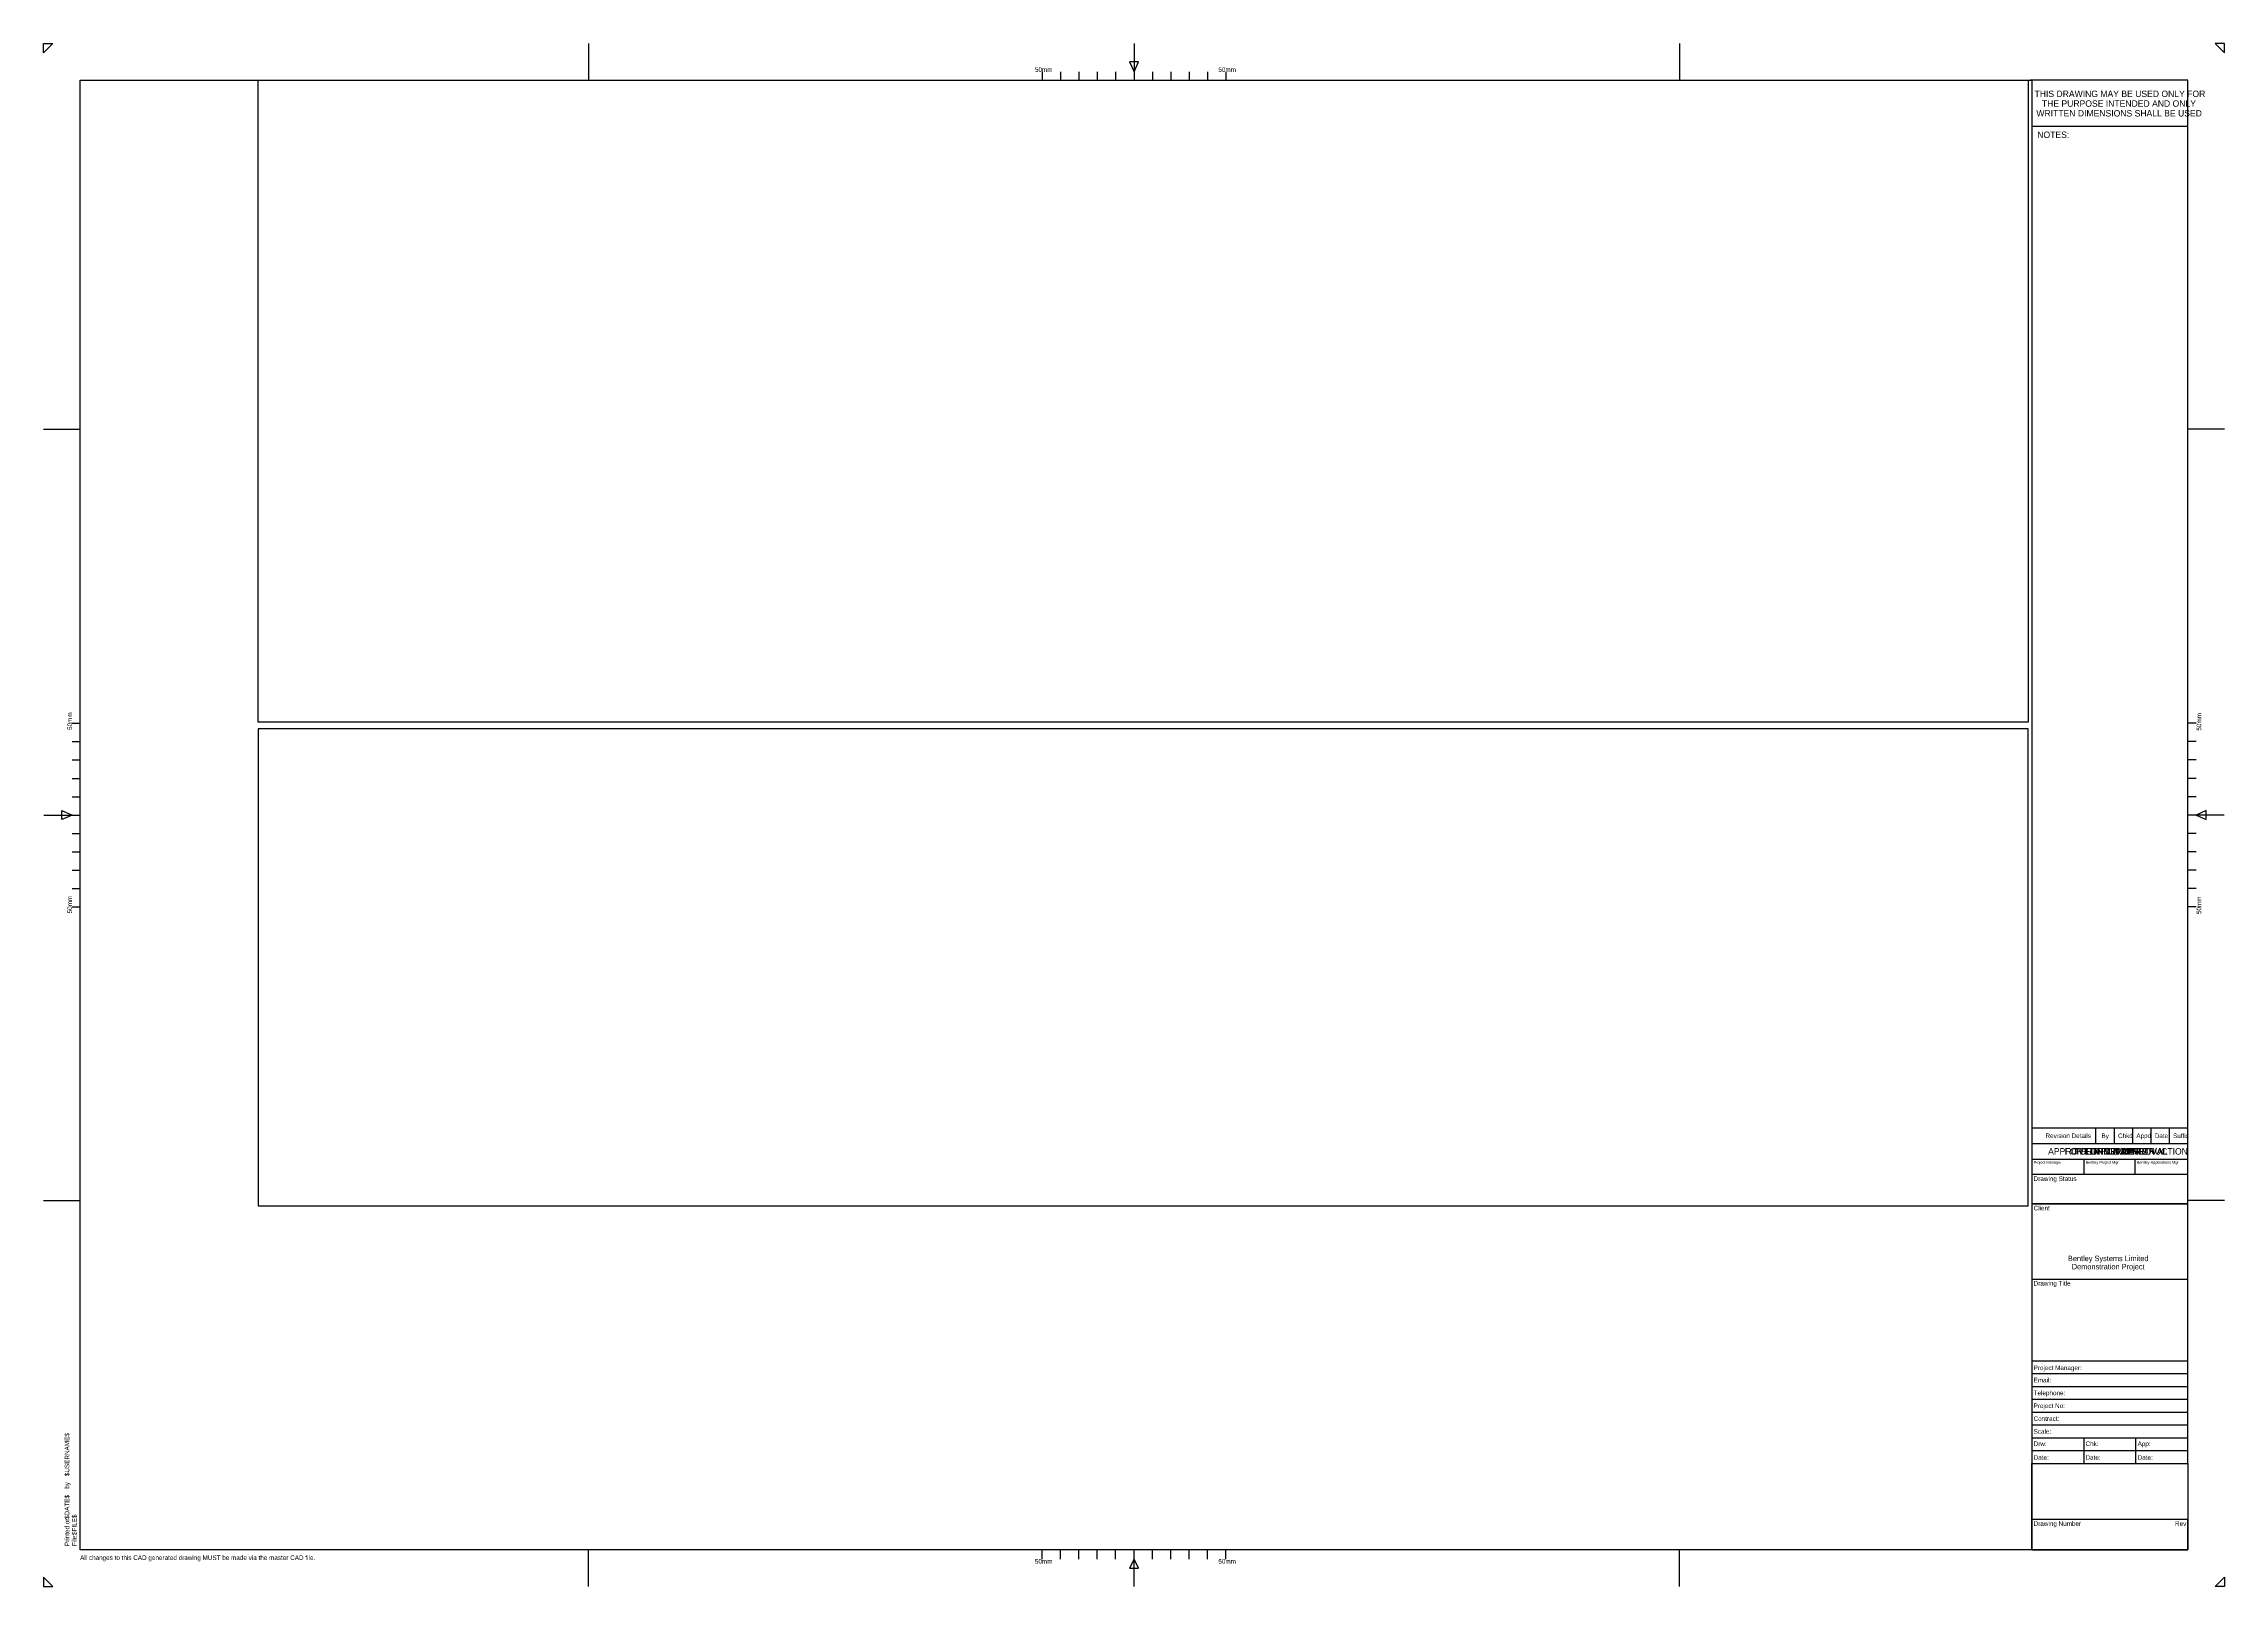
# Model space of a CAD drawing. Extents: x 0 to 1.19, y 0 to 0.84.
import ezdxf

# ---------------------------------------------------------------- set-up
doc = ezdxf.new("R2010")
doc.units = 0
for name, color, linetype in [('Default', 7, 'Continuous'), ('GEN-DGN-FRAME', 7, 'Continuous'), ('GEN-DGN-FRAME-APPROVED FOR CONSTRUCTION', 7, 'Continuous'), ('GEN-DGN-FRAME-FOR FORM A APPROVAL', 7, 'Continuous'), ('GEN-DGN-FRAME-FOR FORM B APPROVAL', 7, 'Continuous'), ('GEN-DGN-FRAME-FOR INFORMATION', 7, 'Continuous'), ('GEN-DGN-FRAME-FOR PLANNING', 7, 'Continuous'), ('GEN-DGN-FRAME-FOR TENDER', 7, 'Continuous')]:
    doc.layers.add(name, color=color, linetype=linetype)

msp = doc.modelspace()

# ---------------------------------------------------------------- linework, layer by layer
at = {"layer": 'Default'}
for points in [[(0.117, 0.8211), (1.082, 0.8211), (1.082, 0.4711), (0.117, 0.4711)], [(0.117, 0.2075), (1.082, 0.2075), (1.082, 0.4675), (0.117, 0.4675)]]:
    msp.add_lwpolyline(points, close=True, dxfattribs=at)
at = {"layer": 'GEN-DGN-FRAME'}
for p, q in [((0.297, 0.841), (0.297, 0.8211)), ((0.5945, 0.841), (0.5945, 0.8211)), ((0.892, 0.841), (0.892, 0.8211)), ((0.5445, 0.8256), (0.5445, 0.8211)), ((0.5545, 0.8256), (0.5545, 0.8211)), ((0.5645, 0.8256), (0.5645, 0.8211)), ((0.5745, 0.8256), (0.5745, 0.8211)), ((0.5845, 0.8256), (0.5845, 0.8211)), ((0.592, 0.8311), (0.5945, 0.8256)), ((0.5945, 0.8311), (0.592, 0.8311)), ((0.5945, 0.8256), (0.597, 0.8311)), ((0.597, 0.8311), (0.5945, 0.8311)), ((0.6045, 0.8256), (0.6045, 0.8211)), ((0.6145, 0.8256), (0.6145, 0.8211)), ((0.6245, 0.8256), (0.6245, 0.8211)), ((0.6345, 0.8256), (0.6345, 0.8211)), ((0.6445, 0.8256), (0.6445, 0.8211)), ((1.084, 0.7961), (1.169, 0.7961)), ((0, 0.6308), (0.0199, 0.6308)), ((1.189, 0.6308), (1.1691, 0.6308)), ((0.0155, 0.4705), (0.02, 0.4705)), ((1.1736, 0.4705), (1.169, 0.4705)), ((0.0155, 0.4605), (0.02, 0.4605)), ((1.1736, 0.4605), (1.169, 0.4605)), ((0.0155, 0.4505), (0.02, 0.4505)), ((0.0155, 0.4405), (0.02, 0.4405)), ((1.1736, 0.4505), (1.169, 0.4505)), ((1.1736, 0.4405), (1.169, 0.4405)), ((0.0155, 0.4305), (0.02, 0.4305)), ((1.1736, 0.4305), (1.169, 0.4305)), ((0.0001, 0.4205), (0.02, 0.4205)), ((0.01, 0.423), (0.0155, 0.4205)), ((0.01, 0.4205), (0.01, 0.423)), ((0.0155, 0.4205), (0.01, 0.418)), ((0.01, 0.418), (0.01, 0.4205)), ((1.1889, 0.4205), (1.169, 0.4205)), ((1.1791, 0.423), (1.1736, 0.4205)), ((1.1736, 0.4205), (1.1791, 0.418)), ((1.1791, 0.4205), (1.1791, 0.423)), ((1.1791, 0.418), (1.1791, 0.4205)), ((0.0155, 0.4105), (0.02, 0.4105)), ((1.1736, 0.4105), (1.169, 0.4105)), ((0.0155, 0.4005), (0.02, 0.4005)), ((1.1736, 0.4005), (1.169, 0.4005)), ((0.0155, 0.3905), (0.02, 0.3905)), ((0.0155, 0.3805), (0.02, 0.3805)), ((1.1736, 0.3905), (1.169, 0.3905)), ((1.1736, 0.3805), (1.169, 0.3805)), ((0.0155, 0.3705), (0.02, 0.3705)), ((1.1736, 0.3705), (1.169, 0.3705)), ((1.084, 0.2499), (1.169, 0.2499)), ((1.119, 0.2414), (1.119, 0.2499)), ((1.129, 0.2414), (1.129, 0.2499)), ((1.139, 0.2414), (1.139, 0.2499)), ((1.149, 0.2414), (1.149, 0.2499)), ((1.159, 0.2414), (1.159, 0.2499)), ((1.084, 0.2414), (1.169, 0.2414)), ((1.084, 0.2329), (1.169, 0.2329)), ((1.1123, 0.2329), (1.1123, 0.2245)), ((1.1403, 0.2245), (1.1403, 0.2329)), ((0, 0.2103), (0.0199, 0.2103)), ((1.189, 0.2103), (1.1691, 0.2103)), ((1.084, 0.1675), (1.169, 0.1675)), ((1.084, 0.123), (1.169, 0.123)), ((1.084, 0.116), (1.169, 0.116)), ((1.084, 0.109), (1.169, 0.109)), ((1.084, 0.102), (1.169, 0.102)), ((1.084, 0.095), (1.169, 0.095)), ((1.084, 0.088), (1.169, 0.088)), ((1.084, 0.081), (1.169, 0.081)), ((1.084, 0.074), (1.169, 0.074)), ((1.1123, 0.081), (1.1123, 0.067)), ((1.1407, 0.067), (1.1407, 0.081)), ((0.297, 0), (0.297, 0.0199)), ((0.5445, 0.0149), (0.5445, 0.0199)), ((0.5545, 0.0149), (0.5545, 0.0199)), ((0.5645, 0.0149), (0.5645, 0.0199)), ((0.5745, 0.0149), (0.5745, 0.0199)), ((0.5845, 0.0149), (0.5845, 0.0199)), ((0.5945, 0.0149), (0.592, 0.0099)), ((0.5945, 0), (0.5945, 0.0199)), ((0.597, 0.0099), (0.5945, 0.0149)), ((0.6045, 0.0149), (0.6045, 0.0199)), ((0.6145, 0.0149), (0.6145, 0.0199)), ((0.6245, 0.0149), (0.6245, 0.0199)), ((0.6345, 0.0149), (0.6345, 0.0199)), ((0.6445, 0.0149), (0.6445, 0.0199)), ((0.892, 0), (0.892, 0.0199)), ((0.592, 0.0099), (0.5945, 0.0099)), ((0.5945, 0.0099), (0.597, 0.0099))]:
    msp.add_line(p, q, dxfattribs=at)
for points in [[(0, 0.841), (0.005, 0.841), (0, 0.836)], [(1.189, 0.841), (1.184, 0.841), (1.189, 0.836)], [(0.02, 0.8211), (1.084, 0.8211), (1.084, 0.02), (0.02, 0.0199)], [(1.084, 0.2085), (1.169, 0.2085), (1.169, 0.2245), (1.084, 0.2245)], [(1.169, 0.2085), (1.084, 0.2085), (1.084, 0.067), (1.169, 0.067)], [(1.169, 0.02), (1.084, 0.02), (1.084, 0.067), (1.169, 0.067)], [(1.084, 0.02), (1.169, 0.02), (1.169, 0.0365), (1.084, 0.0365)], [(0, 0), (0.005, 0), (0, 0.005)], [(1.189, 0), (1.184, 0), (1.189, 0.005)]]:
    msp.add_lwpolyline(points, close=True, dxfattribs=at)
msp.add_lwpolyline([(1.169, 0.2245), (1.169, 0.8211), (1.0831, 0.8211)], dxfattribs=at)

# ---------------------------------------------------------------- texts
for s, height, p in [('50mm', 0.0025, (0.5405, 0.8256)), ('50mm', 0.0025, (0.6405, 0.8256)), ('THIS DRAWING MAY BE USED ONLY FOR', 0.0035, (1.0855, 0.8119)), ('THE PURPOSE INTENDED AND ONLY', 0.0035, (1.0895, 0.8066)), ('WRITTEN DIMENSIONS SHALL BE USED', 0.0035, (1.0865, 0.8013)), ('NOTES:', 0.0035, (1.087, 0.7896)), ('Revision Details', 0.0025, (1.0915, 0.2444)), ('By', 0.0025, (1.122, 0.2444)), ('Chkd', 0.0025, (1.131, 0.2444)), ('Appd', 0.0025, (1.141, 0.2444)), ('Date', 0.0025, (1.151, 0.2444)), ('Suffix', 0.0025, (1.161, 0.2444)), ('Drawing Status', 0.0025, (1.085, 0.221)), ('Client', 0.0025, (1.085, 0.205)), ('Bentley Systems Limited', 0.003, (1.1037, 0.1773)), ('Drawing Title', 0.0025, (1.085, 0.164)), ('Demonstration Project', 0.003, (1.1058, 0.1728)), ('Project Manager:', 0.0025, (1.085, 0.1179)), ('Email:', 0.0025, (1.085, 0.1112)), ('Telephone:', 0.0025, (1.085, 0.1042)), ('Project No:', 0.0025, (1.085, 0.0972)), ('Contract:', 0.0025, (1.085, 0.0902)), ('Scale:', 0.0025, (1.085, 0.0832)), ('Drw:', 0.0025, (1.085, 0.0765)), ('Date:', 0.0025, (1.085, 0.069)), ('Chk:', 0.0025, (1.1133, 0.0765)), ('Date:', 0.0025, (1.1133, 0.069)), ('App:', 0.0025, (1.1417, 0.0765)), ('Date:', 0.0025, (1.1417, 0.069)), ('Drawing Number', 0.0025, (1.085, 0.033)), ('Rev', 0.0025, (1.1621, 0.033)), ('All changes to this CAD generated drawing MUST be made via the master CAD file.', 0.0025, (0.0199, 0.0144)), ('50mm', 0.0025, (0.5405, 0.0124)), ('50mm', 0.0025, (0.6405, 0.0124))]:
    msp.add_text(s, height=height, dxfattribs=at).set_placement(p)
for s, height, rotation, p in [('50mm', 0.0025, 90, (0.0155, 0.4669)), ('50mm', 0.0025, 90, (1.1764, 0.4665)), ('50mm', 0.0025, 90, (0.0155, 0.3669)), ('50mm', 0.0025, 90, (1.1764, 0.3665)), ('Project Manager', 0.0015, 0, (1.085, 0.2304)), ('Bentley Project Mgr', 0.0015, 0, (1.1133, 0.2304)), ('Bentley Applications Mgr', 0.0015, 0, (1.1413, 0.2304)), ('$USERNAME$', 0.0025, 90, (0.014, 0.0601)), ('$DATE$', 0.0025, 90, (0.014, 0.0368)), ('by', 0.0025, 90, (0.014, 0.0532)), ('Printed on', 0.0025, 90, (0.014, 0.022)), ('$FILE$', 0.0025, 90, (0.018, 0.028)), ('File:', 0.0025, 90, (0.018, 0.022))]:
    msp.add_text(s, height=height, rotation=rotation, dxfattribs=at).set_placement(p)
at = {"layer": 'GEN-DGN-FRAME-APPROVED FOR CONSTRUCTION'}
msp.add_text('APPROVED FOR CONSTRUCTION', height=0.0035, rotation=0, dxfattribs=at).set_placement((1.0929, 0.2354))
at = {"layer": 'GEN-DGN-FRAME-FOR FORM A APPROVAL'}
msp.add_text('FOR FORM A APPROVAL', height=0.0035, dxfattribs=at).set_placement((1.1019, 0.2354))
at = {"layer": 'GEN-DGN-FRAME-FOR FORM B APPROVAL'}
msp.add_text('FOR FORM B APPROVAL', height=0.0035, dxfattribs=at).set_placement((1.1021, 0.2354))
at = {"layer": 'GEN-DGN-FRAME-FOR INFORMATION'}
msp.add_text('FOR INFORMATION', height=0.0035, dxfattribs=at).set_placement((1.1071, 0.2354))
at = {"layer": 'GEN-DGN-FRAME-FOR PLANNING'}
msp.add_text('FOR PLANNING', height=0.0035, dxfattribs=at).set_placement((1.1108, 0.2354))
at = {"layer": 'GEN-DGN-FRAME-FOR TENDER'}
msp.add_text('FOR TENDER', height=0.0035, dxfattribs=at).set_placement((1.1128, 0.2354))

doc.saveas('drawing.dxf')
